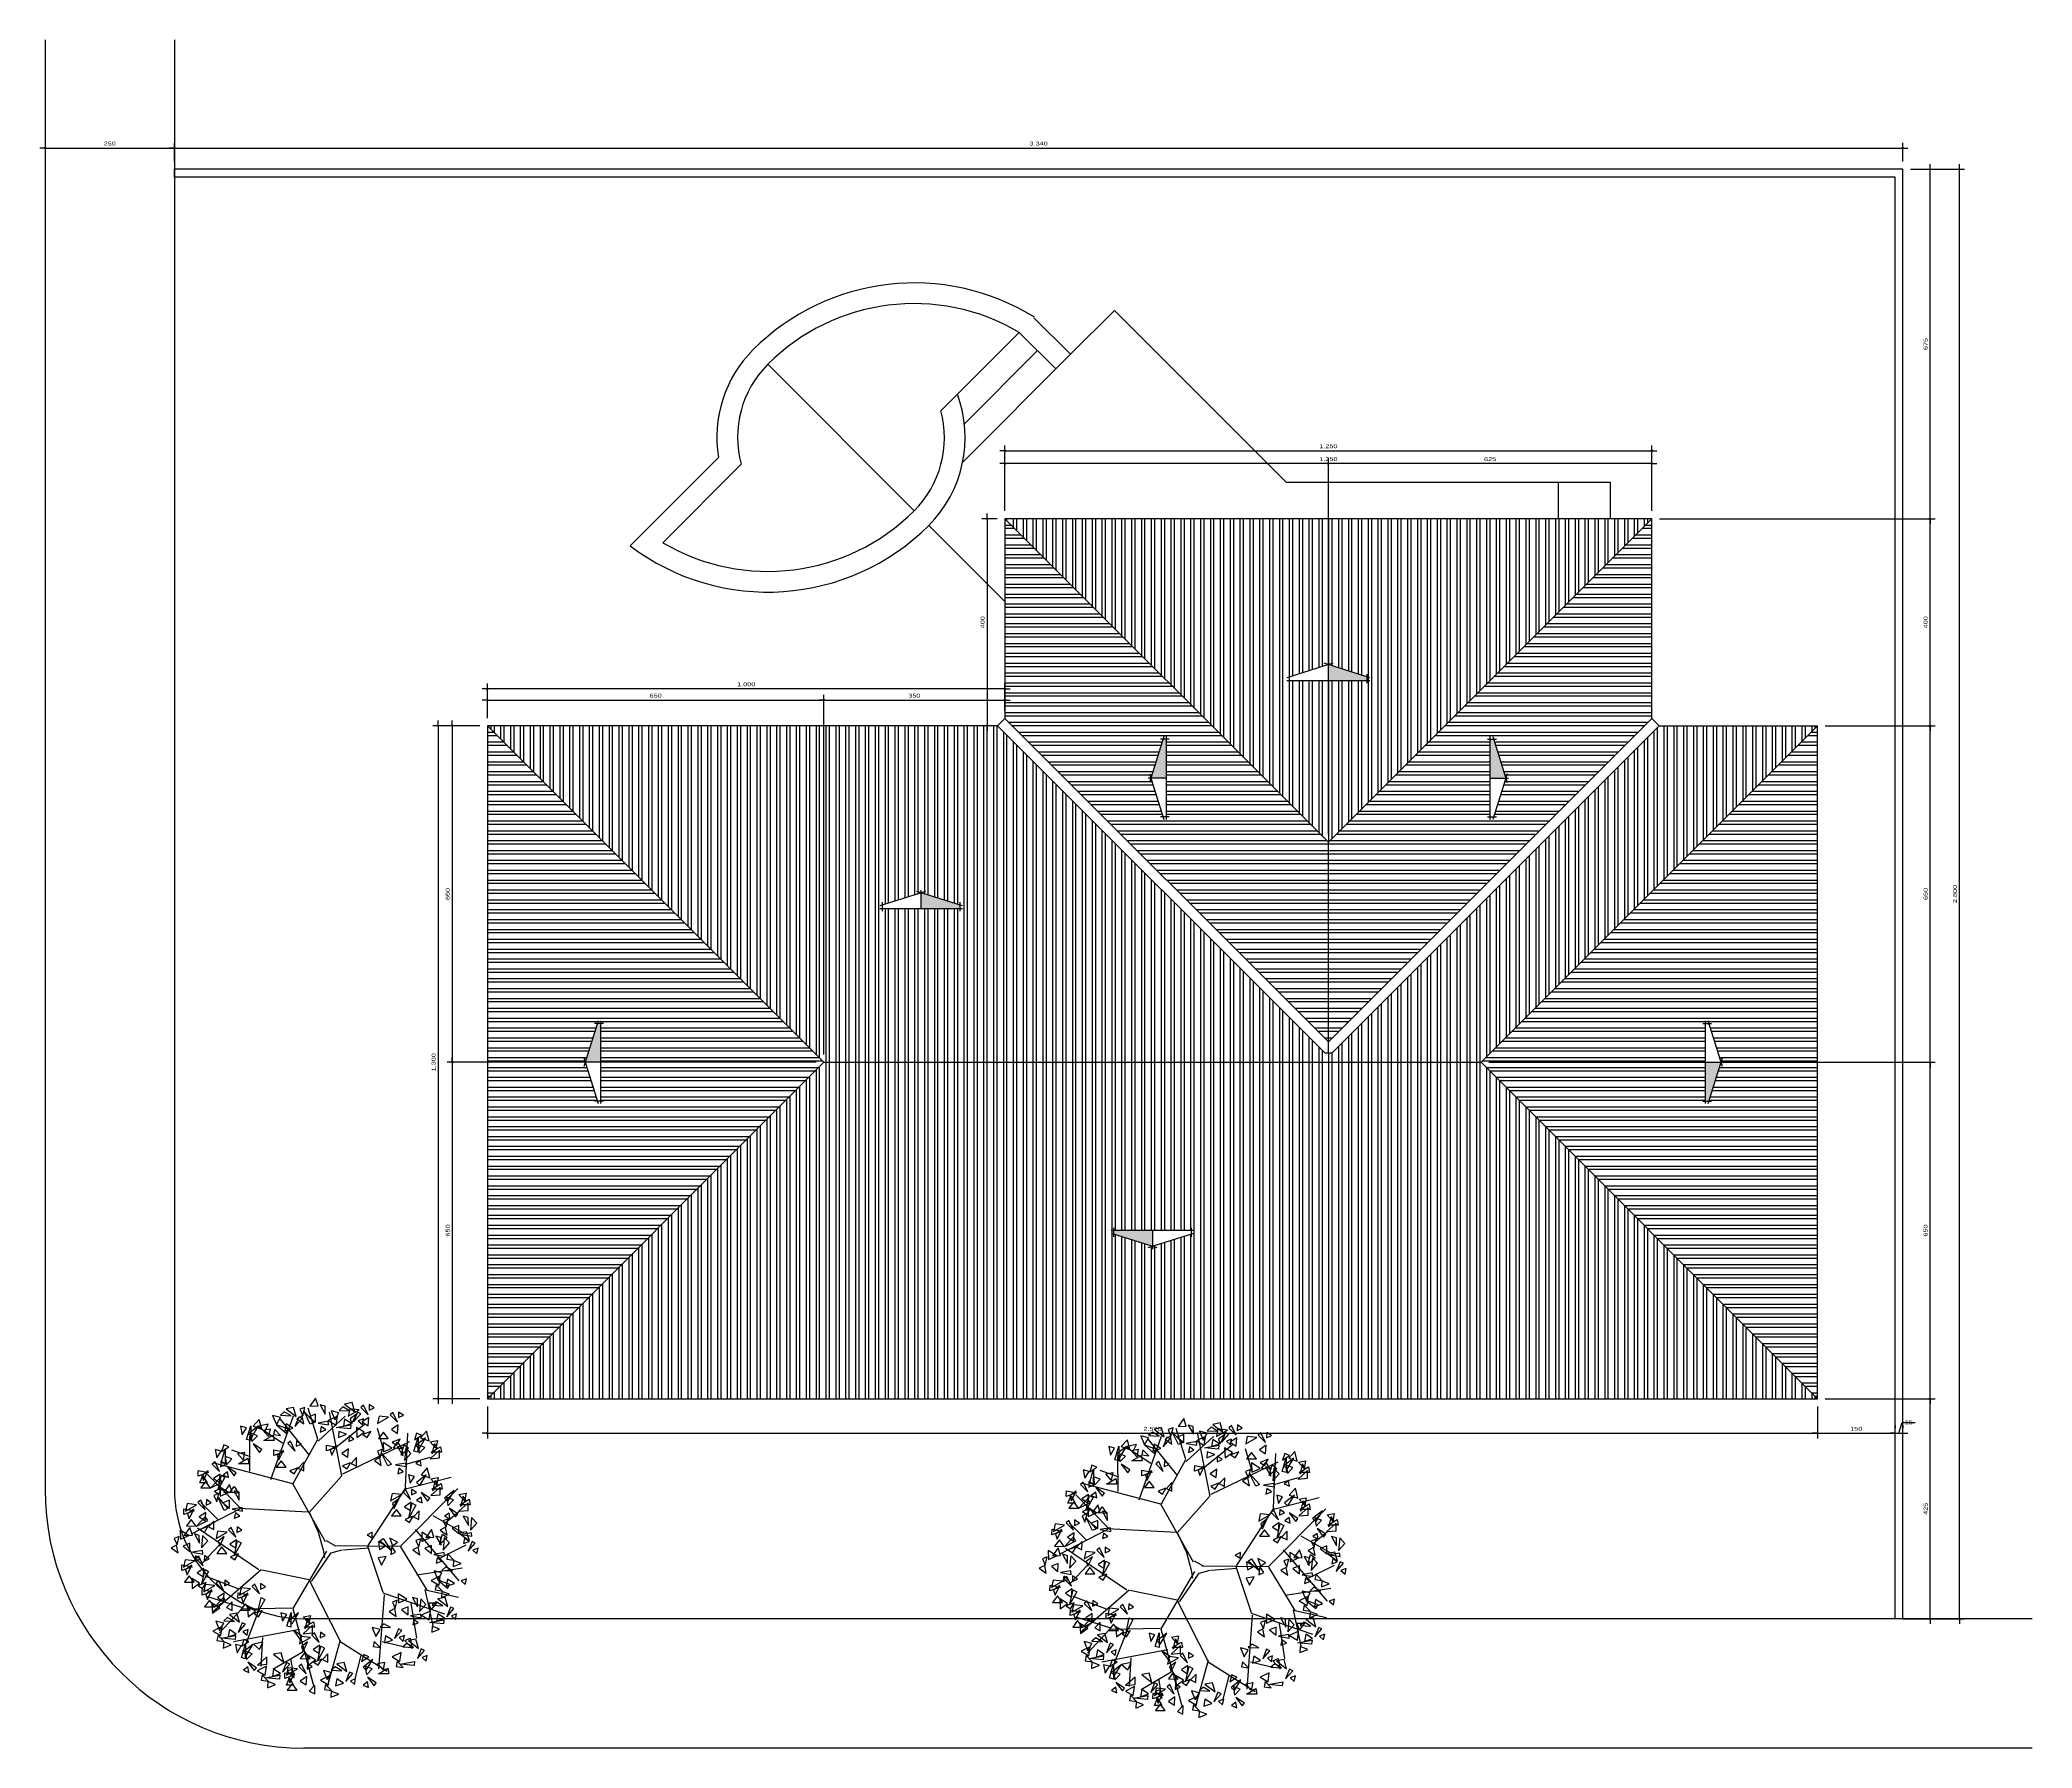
# Model space of a CAD drawing. Extents: x 2280 to 14192, y 1386 to 4696.
# Drawn here: x 10342 to 14192, y 1396 to 4696 of the extents above; entities that cross this region are included whole.
import ezdxf

# ---------------------------------------------------------------- set-up
doc = ezdxf.new("R2010")
doc.units = 0
doc.header["$LTSCALE"] = 35
doc.layers.get('0').update_dxf_attribs({"linetype": 'CONTINUOUS'})
doc.layers.get('DEFPOINTS').update_dxf_attribs({"linetype": 'CONTINUOUS'})
for name, color, linetype in [('COTA', 13, 'CONTINUOUS'), ('EQUIP', 7, 'CONTINUOUS'), ('ESPEC', 2, 'CONTINUOUS'), ('ESTRUT', 12, 'CONTINUOUS'), ('HACHURA', 51, 'CONTINUOUS'), ('LINVISTA', 60, 'CONTINUOUS'), ('MURO', 1, 'CONTINUOUS'), ('VEGET', 108, 'CONTINUOUS')]:
    doc.layers.add(name, color=color, linetype=linetype)
doc.styles.add('REGUA60', font='romnswin.shx', dxfattribs={"width": 1.4})
doc.styles.get("Standard").update_dxf_attribs({"font": 'ISOCP'})
doc.dimstyles.new('ISO-25', dxfattribs={"dimtxt": 2.5, "dimasz": 2.5, "dimexe": 1.25, "dimexo": 0.625, "dimtad": 1, "dimdec": 4, "dimdsep": 46, "dimlunit": 6, "dimtxsty": 'Standard', "dimcen": 2.5, "dimadec": 0, "dimazin": 0, "dimtfac": 1, "dimtdec": 4, "dimtmove": 0, "dimatfit": 3, "dimfxl": 1, "dimtolj": 1, "dimtzin": 0, "dimarcsym": 0})

# ---------------------------------------------------------------- blocks, each defined once
blk = doc.blocks.new('VGARV__2')
at = {"color": 0}
for p, q in [((-114.6, 128.6), (-71.4, 251.4)), ((-40.4, 175.5), (-96.3, 245.1)), ((-24.1, 206.6), (-43, 266.4)), ((-23.4, 202.9), (28.8, 250.7)), ((22.5, 135.7), (-1.7, 259)), ((12.5, 192.4), (66, 235.6)), ((-155.2, 144.6), (-155.7, 212.1)), ((-92.2, 198.6), (-138.3, 229)), ((-71.6, 120.8), (-24.1, 206.6)), ((24.5, 139.6), (153.9, 202)), ((104.3, 181.6), (91, 226.9)), ((145, 113.5), (149.8, 218.4)), ((-154, 172.3), (-190.1, 185.5)), ((148.6, 159.2), (193.3, 171.5)), ((-171.4, 71.3), (-237, 138.1)), ((-40.9, 65.1), (21.4, 135.1)), ((142.7, 109.8), (233.3, 133.2)), ((-217.1, 51.7), (-250.1, 84.2)), ((73.3, 1.1), (146.3, 113.5)), ((-175.7, 71.5), (-269, 23.1)), ((-42.5, 65.6), (-176.3, 72.6)), ((-40.3, 64.2), (-23.3, 27)), ((198.1, 59.1), (256.8, 25.8)), ((221.5, 44.3), (251, 69)), ((-138.1, -45.9), (-256.8, 34.9)), ((-214.4, 2.2), (-247, -32)), ((-23.3, 27), (-14.1, -7.4)), ((9.5, 0.8), (-7.6, 10.5)), ((163.9, 32), (248.6, -66.8)), ((213.4, -22.3), (262.8, 2.4)), ((-14.1, -7.4), (-11.5, -22.6)), ((24, -7.4), (75.1, -3.3)), ((72.1, -0.1), (101.6, -89.1)), ((135.7, -1.4), (186.3, -85.3)), ((-177.8, -82.7), (-242, -58)), ((-133.7, -45.8), (-228.3, -128.3)), ((-40.9, -65.4), (-132.6, -46.4)), ((-40.4, -67), (20.4, -186.4)), ((167.5, -55.7), (255.7, -42.1)), ((-169, -119.2), (-236.4, -97.9)), ((103.9, -94), (93.3, -237.3)), ((101.6, -90.3), (220.4, -131)), ((155.7, -110), (166.3, -177.9)), ((182.8, -84.1), (198.1, -153.2)), ((186.3, -85.3), (247.5, -98.9)), ((-171.7, -121.6), (-214.1, -167.8)), ((-73.8, -119.8), (-171.7, -121.6)), ((-136.7, -120.1), (-169, -203.3)), ((-59, -160.9), (-186.9, -184.9)), ((-130.8, -176.5), (-134.1, -231.7)), ((19, -181.4), (-6, -271.6)), ((21, -185.3), (109.6, -241.9)), ((100.4, -184.1), (146.3, -195.2)), ((-52.5, -204), (-110.8, -238.3)), ((-77.1, -217), (-70.5, -254.8)), ((58.8, -211.3), (47.2, -256.1))]:
    blk.add_line(p, q, dxfattribs=at)
for points in [[(-23.7, 270.8), (-28.4, 285.5), (-39.4, 270.1)], [(-9.8, 255.2), (-10.2, 270.3), (-19.8, 273.1)], [(47.2, 259.5), (42.1, 277.2), (27.7, 274.4)], [(64.1, 272.5), (58.9, 267.9), (73, 253.7)], [(75.3, 273.6), (74.9, 262.8), (84.6, 267.2)], [(-170.2, 215.2), (-162, 228.5), (-173.4, 231.5)], [(-161.7, 206), (-153.8, 232.2), (-154.1, 203.7)], [(-151.8, 210.6), (-139.3, 231.5), (-158.2, 216.6)], [(-132.3, 225.8), (-137.3, 244.8), (-149, 231.5)], [(-126.6, 221.5), (-120, 235.5), (-138.6, 231.8)], [(-96.4, 248.5), (-111.4, 252.3), (-104.2, 234.7)], [(-80.9, 225.8), (-103.8, 234.1), (-85.5, 218.4)], [(-75.9, 251.9), (-88.9, 259.6), (-96.3, 253)], [(-72.4, 227.7), (-85.5, 236.1), (-88, 222.4)], [(-66, 250.2), (-71.2, 267.9), (-85.5, 265.1)], [(-54.5, 246.4), (-60.8, 249.4), (-68.3, 230.8)], [(-51.2, 236.4), (-54.3, 251.7), (-64.6, 246.1)], [(-53.1, 251.9), (-49.1, 267.9), (-58.7, 264.3)], [(-38.6, 235.5), (-50.8, 260), (-31.5, 239)], [(-28.5, 239.5), (-28.4, 255), (-41.3, 249.8)], [(-3.2, 234.1), (-4, 241.1), (-23.7, 237.6)], [(13.7, 251.3), (-3.9, 242.7), (11.3, 233.8)], [(16.8, 257.7), (1.9, 261.5), (9, 244)], [(38.8, 226.3), (11.6, 229), (39.6, 234.2)], [(37.4, 261.1), (24.4, 268.8), (17, 262.2)], [(40.8, 237), (27.7, 245.3), (25.3, 231.7)], [(56, 263.4), (37.8, 265.5), (34.8, 251.2)], [(50.7, 255), (38.5, 246), (41.7, 236.6)], [(58.8, 255.6), (52.5, 258.6), (44.9, 240.1)], [(64.1, 245.7), (54, 241.9), (61.9, 234.7)], [(74.3, 248.7), (61.5, 239.9), (73.1, 232.3)], [(112.7, 248.8), (94.4, 251), (91.4, 236.7)], [(120.7, 258), (115.5, 253.3), (129.6, 239.2)], [(130.9, 234.2), (118.1, 225.4), (129.7, 217.8)], [(131.9, 259), (131.5, 248.2), (141.2, 252.7)], [(-210.1, 182.9), (-196.3, 191.9), (-205.7, 195.8)], [(-151.6, 202), (-140.8, 213.2), (-153.8, 218.2)], [(-136.7, 180.8), (-132.5, 186.4), (-149.3, 197.3)], [(-130.1, 223.9), (-116.5, 226.5), (-119.3, 211.6)], [(-108.6, 203.7), (-128.5, 203.7), (-110.5, 214.6)], [(-96, 213.5), (-107.5, 225.3), (-109.5, 215.3)], [(-76.8, 202.5), (-82.1, 197.9), (-67.9, 183.7)], [(-65.6, 203.6), (-66, 192.8), (-56.3, 197.2)], [(-8.7, 224.3), (-17.4, 230.9), (-19.3, 220.4)], [(-7.1, 195.1), (12.3, 191.1), (-7.5, 184.1)], [(11.7, 194.2), (-0.4, 185.3), (2.8, 175.8)], [(31.4, 216.2), (16.8, 221.7), (16, 209.9)], [(36.3, 212.9), (35.9, 202), (45.6, 206.5)], [(50.5, 229.3), (51.5, 209.7), (65.7, 220.3)], [(78.2, 221.4), (62.8, 215.5), (71.3, 209.7)], [(102.5, 220.2), (93.1, 207.9), (112.1, 207.6)], [(119, 189.5), (102.3, 199.9), (102.9, 182.2)], [(134.8, 206.9), (119.4, 201), (127.9, 195.2)], [(121.9, 189.5), (130, 200.8), (138.2, 188)], [(151.4, 189.5), (136.9, 175.9), (142.5, 196.1)], [(161.7, 183.5), (169.6, 209.7), (169.3, 181.2)], [(162.4, 205.4), (176.2, 214.3), (166.8, 218.3)], [(171.5, 188.2), (184.1, 209), (165.2, 194.1)], [(171.8, 179.5), (182.6, 190.8), (169.6, 195.8)], [(191.1, 203.4), (186.1, 222.3), (174.4, 209)], [(193.3, 201.4), (206.9, 204), (204.1, 189.1)], [(196.2, 178.2), (206.2, 189.5), (201.2, 198.1)], [(-222.8, 162.9), (-228.1, 158.3), (-213.9, 144.1)], [(-219.3, 170.3), (-211.1, 183.6), (-222.5, 186.6)], [(-211.6, 164), (-212, 153.2), (-202.3, 157.6)], [(-210.8, 161.1), (-202.9, 187.3), (-203.2, 158.8)], [(-200.7, 157), (-190, 168.3), (-202.9, 173.3)], [(-179.2, 179), (-165.6, 181.6), (-168.4, 166.7)], [(-157.7, 158.8), (-177.6, 158.8), (-159.6, 169.6)], [(-109.1, 185.9), (-89.6, 181.8), (-109.4, 174.8)], [(-95.1, 164.7), (-104.5, 152.4), (-85.5, 152.2)], [(-90.3, 185), (-102.4, 176), (-99.2, 166.6)], [(-51.2, 161.9), (-61.9, 150.6), (-51.4, 145.3)], [(35.3, 188), (22.5, 179.2), (34.1, 171.6)], [(39.2, 160.7), (23.8, 154.8), (32.3, 149)], [(50.8, 171.2), (40, 159.9), (50.6, 154.6)], [(98.5, 155.8), (95.4, 171.1), (85.1, 165.5)], [(96.6, 171.3), (100.6, 187.3), (91, 183.7)], [(111.1, 154.9), (98.9, 179.4), (118.2, 158.4)], [(146.5, 153.5), (145.7, 160.5), (126, 157)], [(139.9, 174.6), (139.5, 189.7), (129.9, 192.5)], [(143.7, 165.4), (155.9, 179.1), (145.9, 189.8)], [(175.9, 154.9), (174.1, 165.6), (165.5, 159.3)], [(192.7, 168.9), (211, 170.5), (211, 185.2)], [(214.8, 181.2), (194.9, 181.2), (212.9, 192.1)], [(-255.1, 146.3), (-235.6, 142.2), (-255.4, 135.2)], [(-238.2, 122), (-252.1, 122.3), (-246.2, 136.3)], [(-241.1, 125.1), (-250.5, 112.8), (-231.5, 112.6)], [(-236.3, 145.4), (-248.4, 136.4), (-245.2, 127)], [(-214.2, 130.6), (-230.8, 112.7), (-209.2, 123.4)], [(-212.7, 139.1), (-225.5, 130.3), (-213.8, 122.7)], [(-203.6, 133.1), (-216.7, 109.1), (-210.5, 136.9)], [(-196.6, 132.5), (-198.4, 143.2), (-207, 136.8)], [(-189.8, 104.4), (-194.5, 119.1), (-205.6, 103.7)], [(-185.9, 135.8), (-181.7, 141.4), (-198.4, 152.4)], [(-62.7, 151.5), (-78.1, 145.5), (-69.7, 139.7)], [(141, 143.8), (132.3, 150.3), (130.4, 139.8)], [(154.5, 121.4), (162.7, 134.7), (151.3, 137.7)], [(172.8, 116.8), (185.4, 137.7), (166.5, 122.8)], [(192.4, 132), (187.3, 151), (175.6, 137.7)], [(194.5, 130.1), (208.2, 132.7), (205.4, 117.8)], [(216.1, 109.9), (196.2, 109.9), (214.1, 120.8)], [(197.5, 106.9), (207.5, 118.2), (202.4, 126.7)], [(-258.6, 79.8), (-276.9, 82), (-279.9, 67.7)], [(-250.5, 88.9), (-255.8, 84.3), (-241.6, 70.2)], [(-239.3, 90), (-239.7, 79.2), (-230, 83.7)], [(-219.3, 85.5), (-215.3, 101.5), (-224.9, 97.9)], [(-208.7, 111.8), (-224.1, 105.9), (-215.7, 100.1)], [(-204.8, 69.1), (-217, 93.6), (-197.7, 72.6)], [(-196.9, 103.7), (-213.6, 114), (-213, 96.4)], [(-194.7, 73.1), (-194.6, 88.6), (-207.4, 83.4)], [(-194, 103.7), (-185.9, 115), (-177.7, 102.1)], [(-176, 88.8), (-176.4, 103.9), (-186, 106.7)], [(137.8, 99.6), (119.5, 101.7), (116.5, 87.4)], [(132.4, 91.2), (120.3, 82.2), (123.5, 72.8)], [(145.9, 108.7), (140.6, 104.1), (154.8, 89.9)], [(156, 84.9), (143.2, 76.1), (154.9, 68.6)], [(165.1, 78.9), (152, 54.9), (158.2, 82.7)], [(157.1, 109.8), (156.7, 99), (166.4, 103.4)], [(177.2, 83.6), (175.3, 94.3), (166.8, 87.9)], [(187.9, 87), (192.1, 92.6), (175.3, 103.5)], [(194, 97.6), (212.3, 99.2), (212.3, 113.8)], [(226.9, 86.4), (239.5, 107.3), (220.6, 92.4)], [(227.2, 77.8), (237.9, 89.1), (225, 94.1)], [(248.1, 67.2), (266.4, 68.8), (266.4, 83.5)], [(248.6, 99.7), (262.3, 102.3), (259.5, 87.4)], [(270.2, 79.5), (250.3, 79.5), (268.2, 90.4)], [(251.6, 76.5), (261.6, 87.8), (256.5, 96.4)], [(-282.8, 72.3), (-263.3, 68.2), (-283.1, 61.2)], [(-268.8, 51.2), (-278.1, 38.9), (-259.2, 38.6)], [(-263.9, 71.4), (-276.1, 62.4), (-272.9, 53)], [(-241.8, 56.6), (-258.4, 38.8), (-236.9, 49.5)], [(-240.4, 65.2), (-253.2, 56.3), (-241.5, 48.8)], [(-224.9, 48.3), (-235.6, 37), (-225.1, 31.8)], [(-169.4, 67.7), (-170.1, 74.7), (-189.9, 71.2)], [(-174.9, 57.9), (-183.5, 64.5), (-185.5, 54)], [(127.6, 70.9), (118.3, 58.6), (137.2, 58.4)], [(160, 57.7), (144.6, 51.7), (153, 45.9)], [(171.5, 68.1), (160.8, 56.8), (171.3, 51.5)], [(223.7, 36.6), (227.7, 52.6), (218.1, 49)], [(231.3, 53.2), (229.4, 63.9), (220.9, 57.6)], [(242, 56.6), (246.2, 62.2), (229.4, 73.2)], [(248.3, 24.2), (248.4, 39.7), (235.5, 34.5)], [(267, 39.9), (266.6, 55), (257, 57.8)], [(270.8, 30.7), (283, 44.4), (273, 55.1)], [(-294, -13.2), (-297.1, 2.1), (-307.5, -3.5)], [(-296, 2.3), (-292, 18.3), (-301.6, 14.7)], [(-273.6, 20.5), (-290.3, 30.8), (-289.7, 13.2)], [(-271.4, -10.1), (-271.3, 5.4), (-284.1, 0.2)], [(-266.5, 21.2), (-271.2, 35.9), (-282.3, 20.5)], [(-252.7, 5.6), (-253.1, 20.7), (-262.7, 23.5)], [(-236.4, 37.9), (-251.8, 32), (-243.4, 26.2)], [(-248.9, -3.6), (-236.7, 10.1), (-246.7, 20.8)], [(-199.4, 27), (-217.7, 29.1), (-220.7, 14.8)], [(-204.8, 18.6), (-216.9, 9.6), (-213.7, 0.2)], [(-191.3, 36.1), (-196.6, 31.5), (-182.4, 17.3)], [(-181.2, 12.3), (-194, 3.5), (-182.3, -4)], [(-172.1, 6.3), (-185.2, -17.7), (-179.1, 10.1)], [(-180.2, 37.2), (-180.5, 26.4), (-170.8, 30.8)], [(71.3, 21.5), (80.7, 16.2), (81.2, 26.8)], [(92.9, 9.1), (94.8, -6.3), (106.9, 0.5)], [(102.4, 14.4), (117.6, -8.3), (95.8, 10)], [(114.9, 15.1), (120, 0.3), (129.6, 7.3)], [(118.9, 0), (117, -16.4), (126.1, -11.6)], [(170.9, -1.7), (174.9, 14.3), (165.3, 10.8)], [(193.2, 16.5), (176.6, 26.9), (177.1, 9.2)], [(195.5, -14.1), (195.6, 1.5), (182.7, -3.8)], [(200.3, 17.2), (195.6, 31.9), (184.5, 16.5)], [(214.1, 1.6), (213.7, 16.7), (204.2, 19.5)], [(225.7, 16.5), (211.2, 3), (216.8, 23.2)], [(225.6, 21.1), (222.5, 36.4), (212.2, 30.8)], [(217.9, -7.6), (230.2, 6.2), (220.2, 16.8)], [(268.7, 9.9), (263.5, 27.6), (249.2, 24.8)], [(273.6, 18.9), (272.8, 25.8), (253.1, 22.3)], [(268.1, 9.1), (259.4, 15.6), (257.5, 5.1)], [(280.2, 6), (273.9, 9), (266.4, -9.5)], [(-286.6, -36), (-267.1, -40), (-286.9, -47)], [(-262.4, -28.5), (-280.7, -26.3), (-283.7, -40.6)], [(-267.7, -36.9), (-279.9, -45.8), (-276.7, -55.3)], [(-246.1, -15.5), (-246.8, -8.5), (-266.6, -12)], [(-251.6, -25.3), (-260.2, -18.7), (-262.2, -29.2)], [(-254.3, -19.3), (-259.6, -23.9), (-245.4, -38.1)], [(-243.1, -18.2), (-243.5, -29.1), (-233.8, -24.6)], [(-209.6, -1.7), (-219, -14), (-200, -14.2)], [(-177.3, -14.9), (-192.6, -20.9), (-184.2, -26.7)], [(92.2, -22.6), (98.7, -36.5), (107.7, -19.8)], [(172.8, -17.1), (169.7, -1.8), (159.3, -7.5)], [(220.8, -19.4), (220, -12.5), (200.3, -15.9)], [(215.3, -29.2), (206.6, -22.7), (204.7, -33.2)], [(238.7, -26.9), (227.2, -15), (225.2, -25)], [(252.8, -33.4), (238.2, -27.9), (237.5, -39.7)], [(285.6, -3.9), (275.5, -7.7), (283.3, -14.9)], [(-272.6, -57.1), (-281.9, -69.4), (-263, -69.7)], [(-267.9, -62.5), (-266.9, -82.1), (-252.7, -71.5)], [(-244.2, -43.1), (-257, -51.9), (-245.3, -59.5)], [(-240.2, -70.4), (-255.6, -76.3), (-247.2, -82.1)], [(-235.1, -49.1), (-248.2, -73.1), (-242, -45.3)], [(-223.3, -76.1), (-241.6, -73.9), (-244.6, -88.2)], [(-215.2, -66.9), (-220.5, -71.5), (-206.3, -85.7)], [(-204, -65.8), (-204.4, -76.7), (-194.7, -72.2)], [(-146, -73.5), (-151.3, -78.1), (-137.1, -92.3)], [(-134.8, -72.4), (-135.2, -83.2), (-125.5, -78.8)], [(212.5, -57.7), (194.9, -66.3), (210.2, -75.3)], [(215.7, -51.3), (200.7, -47.5), (207.9, -65.1)], [(216.1, -86.3), (204.6, -74.5), (202.5, -84.5)], [(231.2, -74), (208.3, -65.7), (226.6, -81.4)], [(236.2, -47.9), (223.2, -40.2), (215.8, -46.9)], [(239.7, -72.1), (226.5, -63.7), (224.1, -77.4)], [(263, -63.3), (252.8, -67.2), (260.7, -74.4)], [(-247.5, -83.6), (-228, -87.6), (-247.8, -94.6)], [(-233.5, -104.7), (-242.9, -117), (-223.9, -117.3)], [(-228.7, -84.5), (-240.8, -93.4), (-237.6, -102.9)], [(-228.9, -110.1), (-227.8, -129.7), (-213.6, -119.1)], [(-206.6, -99.2), (-223.2, -117.1), (-201.6, -106.4)], [(-205.1, -90.7), (-217.9, -99.5), (-206.2, -107.1)], [(-189.6, -107.5), (-200.3, -118.9), (-189.8, -124.1)], [(-178.3, -90.1), (-158.8, -94.2), (-178.6, -101.2)], [(-154.1, -82.6), (-172.4, -80.5), (-175.4, -94.8)], [(-164.3, -111.3), (-173.7, -123.6), (-154.7, -123.8)], [(-159.5, -91), (-171.6, -100), (-168.4, -109.4)], [(-126.8, -103.3), (-139.9, -127.3), (-133.7, -99.5)], [(125.6, -120.5), (129.5, -104.5), (119.9, -108.1)], [(147.9, -102.3), (131.3, -92), (131.8, -109.7)], [(168.8, -117.2), (168.4, -102.1), (158.9, -99.3)], [(172.6, -126.4), (184.9, -112.7), (174.9, -102)], [(195.1, -122.6), (189.9, -109.7), (205.1, -109.6)], [(217.3, -115.2), (204.3, -107.5), (196.9, -114.2)], [(227.1, -116.9), (222, -99.2), (207.6, -102)], [(230.2, -92.9), (215.6, -87.4), (214.8, -99.2)], [(-206, -149), (-220.9, -145.2), (-213.8, -162.8)], [(-185.4, -145.6), (-198.4, -137.9), (-205.9, -144.5)], [(-175.6, -147.2), (-180.7, -129.6), (-195.1, -132.4)], [(-164, -151.1), (-170.3, -148.1), (-177.9, -166.7)], [(-159.7, -116.7), (-158.6, -136.3), (-144.4, -125.7)], [(-131.9, -124.6), (-147.3, -130.5), (-138.9, -136.3)], [(-92.2, -145.3), (-84, -132), (-95.4, -129.1)], [(-83.7, -154.6), (-75.8, -128.4), (-76.1, -156.9)], [(-73.9, -149.9), (-61.3, -129.1), (-80.2, -144)], [(-52.7, -169.2), (-34.4, -167.6), (-34.4, -152.9)], [(-52.1, -136.7), (-38.5, -134.1), (-41.3, -149)], [(-30.6, -156.9), (-50.5, -156.9), (-32.5, -146)], [(-49.2, -159.9), (-39.2, -148.6), (-44.2, -140)], [(116.6, -157.5), (103.6, -149.9), (96.2, -156.5)], [(127.5, -136), (124.4, -120.7), (114, -126.3)], [(150.2, -133), (150.3, -117.4), (137.4, -122.6)], [(175.5, -138.3), (174.7, -131.3), (155, -134.8)], [(169.9, -148.1), (161.3, -141.6), (159.4, -152)], [(193.6, -125), (176, -133.7), (191.3, -142.6)], [(218.7, -150.1), (191.5, -147.4), (219.5, -142.2)], [(220.7, -139.4), (207.6, -131), (205.2, -144.7)], [(238.7, -120.8), (232.4, -117.7), (224.9, -136.3)], [(244, -130.6), (233.9, -134.5), (241.8, -141.7)], [(-209.1, -155.4), (-226.7, -164), (-211.5, -172.9)], [(-205.6, -184), (-217, -172.1), (-219.1, -182.2)], [(-184, -180.5), (-211.2, -177.8), (-183.2, -172.6)], [(-191.4, -190.6), (-206, -185.1), (-206.8, -196.9)], [(-182, -169.8), (-195.1, -161.4), (-197.5, -175.1)], [(-180.3, -206.1), (-172.1, -192.8), (-183.5, -189.8)], [(-171.8, -215.3), (-163.9, -189.1), (-164.2, -217.6)], [(-171.1, -193.4), (-157.3, -184.5), (-166.8, -180.5)], [(-158.7, -161), (-168.8, -164.9), (-160.9, -172.1)], [(-162, -210.7), (-149.4, -189.8), (-168.3, -204.7)], [(-136.7, -199.8), (-130.1, -185.8), (-148.7, -189.5)], [(-58.8, -179.8), (-54.6, -174.2), (-71.3, -163.2)], [(-38.4, -176.4), (-56.7, -174.3), (-59.7, -188.6)], [(-43.8, -184.8), (-55.9, -193.8), (-52.7, -203.2)], [(-30.3, -167.3), (-35.6, -171.9), (-21.4, -186.1)], [(-20.2, -191.1), (-33, -199.9), (-21.3, -207.5)], [(-19.1, -166.2), (-19.5, -177), (-9.8, -172.6)], [(96.1, -161), (81.1, -157.1), (88.3, -174.7)], [(96.5, -195.9), (85, -184.1), (83, -194.1)], [(120.1, -181.7), (106.9, -173.3), (104.5, -187)], [(138, -163.1), (131.7, -160), (124.2, -178.6)], [(143.4, -173), (133.3, -176.8), (141.1, -184)], [(160.7, -195.8), (147.7, -188.1), (140.2, -194.8)], [(154.2, -178.1), (158, -197.6), (143.9, -182.1)], [(170.5, -197.5), (165.4, -179.8), (151, -182.6)], [(211.3, -160.2), (196.7, -154.7), (195.9, -166.5)], [(-161.7, -219.3), (-151, -208.1), (-163.9, -203.1)], [(-146.9, -240.5), (-142.7, -234.9), (-159.4, -224)], [(-140.8, -229.9), (-122.5, -228.3), (-122.5, -213.7)], [(-90, -223.9), (-95.2, -206.2), (-109.5, -209)], [(-78.5, -227.8), (-84.8, -224.7), (-92.3, -243.3)], [(-55.5, -228), (-60.7, -232.6), (-46.6, -246.8)], [(-48.6, -205.1), (-58, -217.4), (-39, -217.6)], [(-44.3, -226.9), (-44.7, -237.8), (-35, -233.3)], [(-44, -210.5), (-42.9, -230.1), (-28.7, -219.5)], [(-16.2, -218.4), (-31.6, -224.3), (-23.2, -230.1)], [(-11.1, -197.1), (-24.2, -221.1), (-18.1, -193.3)], [(-4.7, -207.9), (-15.4, -219.2), (-4.9, -224.5)], [(32.1, -242.4), (27, -224.7), (12.6, -227.5)], [(60.4, -222.6), (74.3, -213.6), (64.8, -209.6)], [(69.6, -239.8), (82.2, -218.9), (63.3, -233.8)], [(91.3, -226.5), (105, -223.9), (102.1, -238.8)], [(137, -205.6), (119.3, -214.2), (134.6, -223.2)], [(140.5, -234.2), (129.1, -222.4), (127, -232.4)], [(162.1, -230.7), (134.9, -228), (162.9, -222.8)], [(182.1, -201.4), (175.8, -198.3), (168.2, -216.9)], [(187.4, -211.2), (177.3, -215.1), (185.2, -222.3)], [(-157.6, -243.9), (-159.4, -233.2), (-168, -239.6)], [(-123.5, -232), (-141.2, -240.7), (-125.9, -249.6)], [(-120, -260.6), (-131.4, -248.8), (-133.5, -258.8)], [(-98.4, -257.1), (-125.6, -254.4), (-97.6, -249.2)], [(-105.9, -267.2), (-120.5, -261.7), (-121.2, -273.5)], [(-96.4, -246.4), (-109.5, -238), (-111.9, -251.7)], [(-87.7, -244.7), (-68.3, -248.8), (-88.1, -255.7)], [(-63.6, -237.2), (-81.8, -235), (-84.8, -249.3)], [(-70.8, -268.9), (-84.7, -268.6), (-78.9, -254.6)], [(-73.1, -237.7), (-83.2, -241.5), (-75.3, -248.7)], [(-73.8, -265.8), (-83.1, -278.1), (-64.1, -278.4)], [(-68.9, -245.6), (-81.1, -254.5), (-77.9, -264)], [(-45.3, -251.8), (-58.1, -260.6), (-46.5, -268.2)], [(-29.8, -268.6), (-40.6, -280), (-30, -285.2)], [(-1.4, -250.5), (-19.1, -259.2), (-3.8, -268.1)], [(1.7, -244.2), (-13.2, -240.3), (-6.1, -257.9)], [(2.1, -279.1), (-9.3, -267.3), (-11.4, -277.3)], [(22.3, -240.7), (9.3, -233.1), (1.8, -239.7)], [(25.7, -264.9), (12.6, -256.5), (10.2, -270.2)], [(43.7, -246.3), (37.4, -243.2), (29.8, -261.8)], [(49, -256.2), (38.9, -260), (46.8, -267.2)], [(74, -273), (72.1, -262.3), (63.6, -268.7)], [(69.9, -248.4), (80.6, -237.2), (67.6, -232.2)], [(84.7, -269.6), (88.9, -264), (72.1, -253.1)], [(112.9, -246.7), (93, -246.7), (110.9, -235.8)], [(16.3, -285.7), (1.7, -280.2), (0.9, -292)]]:
    blk.add_lwpolyline(points, close=True, dxfattribs=at)
for points in [[(-9.6, 8.5), (-72.7, 120.2), (-224.2, 160.4)], [(7.4, 1.1), (135.7, -0.1), (246.3, 111)], [(-7.5, -9.9), (-72.7, -120.4), (-31.7, -271.7)], [(-36.4, -68.1), (1.6, -13), (22.6, -7.4)]]:
    blk.add_lwpolyline(points, dxfattribs=at)
blk = doc.blocks.new('SET1A')
at = {"layer": 'ESPEC', "ltscale": 2}
for p, q in [((-75, 5), (-75, 40.8)), ((-66.7, 38.2), (-155, 10.4)), ((-155, 5), (-75, 5)), ((-150, 0), (-150, 17.2)), ((5, 10.4), (-83.3, 38.2)), ((-75, 5), (5, 5)), ((0, 0), (0, 17.2))]:
    blk.add_line(p, q, dxfattribs=at)
at = {"layer": 'ESTRUT', "ltscale": 2}
blk.add_solid([(-75, 5), (0, 5), (-75, 35.2), (0, 12)], dxfattribs=at)
blk = doc.blocks.new('COTAPT')
at = {"color": 0, "linetype": 'ByBlock'}
blk.add_line((0, 0), (200, 0), dxfattribs=at)
at = {"color": 6, "linetype": 'ByBlock'}
blk.add_lwpolyline([(-20, 20), (20, 20), (20, -20), (-20, -20)], close=True, dxfattribs=at)
blk = doc.blocks.new('*D216')
at = {"color": 0, "linetype": 'ByBlock'}
for p, q in [((13792.2, 2071.4), (14005, 2071.4)), ((13995, 1646.5), (13995, 2071.4)), ((13942.2, 1646.4), (14005, 1646.4))]:
    blk.add_line(p, q, dxfattribs=at)
at = {"layer": 'DEFPOINTS', "color": 0, "linetype": 'ByBlock'}
for p in [(13777.2, 2071.4), (13995, 2071.4), (13927.2, 1646.4)]:
    blk.add_point(p, dxfattribs=at)
at = {"color": 0, "linetype": 'ByBlock', "xscale": 0.05, "yscale": 0.05, "zscale": 0.05}
for p, rotation in [((13995, 2071.4), 90), ((13995, 1646.4), 270)]:
    blk.add_blockref('COTAPT', p, dxfattribs=dict(at, rotation=rotation))
at = {"color": 2, "linetype": 'ByBlock', "insert": (13986.3, 1858.9), "char_height": 7.5, "attachment_point": 5, "rotation": 90, "style": 'REGUA60'}
blk.add_mtext('\\A1;425', dxfattribs=at)
blk = doc.blocks.new('*D217')
at = {"color": 0, "linetype": 'ByBlock'}
for p, q in [((13142.2, 2721.4), (14005, 2721.4)), ((13995, 2071.5), (13995, 2721.4))]:
    blk.add_line(p, q, dxfattribs=at)
at = {"layer": 'DEFPOINTS', "color": 0, "linetype": 'ByBlock'}
for p in [(13127.2, 2721.4), (13995, 2721.4), (13777.2, 2071.4)]:
    blk.add_point(p, dxfattribs=at)
at = {"color": 0, "linetype": 'ByBlock', "xscale": 0.05, "yscale": 0.05, "zscale": 0.05}
for p, rotation in [((13995, 2721.4), 90), ((13995, 2071.4), 270)]:
    blk.add_blockref('COTAPT', p, dxfattribs=dict(at, rotation=rotation))
at = {"color": 2, "linetype": 'ByBlock', "insert": (13986.3, 2396.4), "char_height": 7.5, "attachment_point": 5, "rotation": 90, "style": 'REGUA60'}
blk.add_mtext('\\A1;650', dxfattribs=at)
blk = doc.blocks.new('*D218')
at = {"color": 0, "linetype": 'ByBlock'}
for p, q in [((13792.2, 3371.4), (14005, 3371.4)), ((13995, 2721.5), (13995, 3371.4))]:
    blk.add_line(p, q, dxfattribs=at)
at = {"layer": 'DEFPOINTS', "color": 0, "linetype": 'ByBlock'}
for p in [(13777.2, 3371.4), (13995, 3371.4), (13127.2, 2721.4)]:
    blk.add_point(p, dxfattribs=at)
at = {"color": 0, "linetype": 'ByBlock', "xscale": 0.05, "yscale": 0.05, "zscale": 0.05}
for p, rotation in [((13995, 3371.4), 90), ((13995, 2721.4), 270)]:
    blk.add_blockref('COTAPT', p, dxfattribs=dict(at, rotation=rotation))
at = {"color": 2, "linetype": 'ByBlock', "insert": (13986.3, 3046.4), "char_height": 7.5, "attachment_point": 5, "rotation": 90, "style": 'REGUA60'}
blk.add_mtext('\\A1;650', dxfattribs=at)
blk = doc.blocks.new('*D219')
at = {"color": 0, "linetype": 'ByBlock'}
for p, q in [((13472.2, 3771.4), (14005, 3771.4)), ((13995, 3371.5), (13995, 3771.4))]:
    blk.add_line(p, q, dxfattribs=at)
at = {"layer": 'DEFPOINTS', "color": 0, "linetype": 'ByBlock'}
for p in [(13457.2, 3771.4), (13995, 3771.4), (13777.2, 3371.4)]:
    blk.add_point(p, dxfattribs=at)
at = {"color": 0, "linetype": 'ByBlock', "xscale": 0.05, "yscale": 0.05, "zscale": 0.05}
for p, rotation in [((13995, 3771.4), 90), ((13995, 3371.4), 270)]:
    blk.add_blockref('COTAPT', p, dxfattribs=dict(at, rotation=rotation))
at = {"color": 2, "linetype": 'ByBlock', "insert": (13986.3, 3571.4), "char_height": 7.5, "attachment_point": 5, "rotation": 90, "style": 'REGUA60'}
blk.add_mtext('\\A1;400', dxfattribs=at)
blk = doc.blocks.new('*D220')
at = {"color": 0, "linetype": 'ByBlock'}
for p, q in [((13957.2, 4446.4), (14005, 4446.4)), ((13995, 3771.5), (13995, 4446.4))]:
    blk.add_line(p, q, dxfattribs=at)
at = {"layer": 'DEFPOINTS', "color": 0, "linetype": 'ByBlock'}
for p in [(13942.2, 4446.4), (13995, 4446.4), (13457.2, 3771.4)]:
    blk.add_point(p, dxfattribs=at)
at = {"color": 0, "linetype": 'ByBlock', "xscale": 0.05, "yscale": 0.05, "zscale": 0.05}
for p, rotation in [((13995, 4446.4), 90), ((13995, 3771.4), 270)]:
    blk.add_blockref('COTAPT', p, dxfattribs=dict(at, rotation=rotation))
at = {"color": 2, "linetype": 'ByBlock', "insert": (13986.3, 4108.9), "char_height": 7.5, "attachment_point": 5, "rotation": 90, "style": 'REGUA60'}
blk.add_mtext('\\A1;675', dxfattribs=at)
blk = doc.blocks.new('*D221')
at = {"color": 0, "linetype": 'ByBlock'}
for p, q in [((13957.2, 4446.4), (14061.7, 4446.4)), ((14051.7, 1646.5), (14051.7, 4446.4)), ((13957.2, 1646.4), (14061.7, 1646.4))]:
    blk.add_line(p, q, dxfattribs=at)
at = {"layer": 'DEFPOINTS', "color": 0, "linetype": 'ByBlock'}
for p in [(13942.2, 4446.4), (14051.7, 4446.4), (13942.2, 1646.4)]:
    blk.add_point(p, dxfattribs=at)
at = {"color": 0, "linetype": 'ByBlock', "xscale": 0.05, "yscale": 0.05, "zscale": 0.05}
for p, rotation in [((14051.7, 4446.4), 90), ((14051.7, 1646.4), 270)]:
    blk.add_blockref('COTAPT', p, dxfattribs=dict(at, rotation=rotation))
at = {"color": 2, "linetype": 'ByBlock', "insert": (14043, 3046.4), "char_height": 7.5, "attachment_point": 5, "rotation": 90, "style": 'REGUA60'}
blk.add_mtext('\\A1;2.800', dxfattribs=at)
blk = doc.blocks.new('*D222')
at = {"color": 0, "linetype": 'ByBlock'}
for p, q in [((12832.2, 3161.4), (12832.2, 3887.9)), ((13457.1, 3877.9), (12832.2, 3877.9)), ((13457.2, 3786.4), (13457.2, 3887.9))]:
    blk.add_line(p, q, dxfattribs=at)
at = {"layer": 'DEFPOINTS', "color": 0, "linetype": 'ByBlock'}
for p in [(12832.2, 3877.9), (13457.2, 3771.4), (12832.2, 3146.4)]:
    blk.add_point(p, dxfattribs=at)
at = {"color": 0, "linetype": 'ByBlock', "xscale": 0.05, "yscale": 0.05, "zscale": 0.05, "rotation": 180}
blk.add_blockref('COTAPT', (12832.2, 3877.9), dxfattribs=at)
at = {"color": 0, "linetype": 'ByBlock', "xscale": 0.05, "yscale": 0.05, "zscale": 0.05}
blk.add_blockref('COTAPT', (13457.2, 3877.9), dxfattribs=at)
at = {"color": 2, "linetype": 'ByBlock', "insert": (13144.7, 3886.5), "char_height": 7.5, "attachment_point": 5, "style": 'REGUA60'}
blk.add_mtext('\\A1;625', dxfattribs=at)
blk = doc.blocks.new('*D223')
at = {"color": 0, "linetype": 'ByBlock'}
for p, q in [((12207.2, 3786.4), (12207.2, 3887.9)), ((13457.1, 3877.9), (12207.2, 3877.9))]:
    blk.add_line(p, q, dxfattribs=at)
at = {"layer": 'DEFPOINTS', "color": 0, "linetype": 'ByBlock'}
for p in [(12207.2, 3877.9), (12207.2, 3771.4), (13457.2, 3771.4)]:
    blk.add_point(p, dxfattribs=at)
at = {"color": 0, "linetype": 'ByBlock', "xscale": 0.05, "yscale": 0.05, "zscale": 0.05, "rotation": 180}
blk.add_blockref('COTAPT', (12207.2, 3877.9), dxfattribs=at)
at = {"color": 0, "linetype": 'ByBlock', "xscale": 0.05, "yscale": 0.05, "zscale": 0.05}
blk.add_blockref('COTAPT', (13457.2, 3877.9), dxfattribs=at)
at = {"color": 2, "linetype": 'ByBlock', "insert": (12832.2, 3886.5), "char_height": 7.5, "attachment_point": 5, "style": 'REGUA60'}
blk.add_mtext('\\A1;1.250', dxfattribs=at)
blk = doc.blocks.new('*D224')
at = {"color": 0, "linetype": 'ByBlock'}
for p, q in [((12207.2, 3786.4), (12207.2, 3912.6)), ((12207.2, 3902.6), (13457.1, 3902.6)), ((13457.2, 3786.4), (13457.2, 3912.6))]:
    blk.add_line(p, q, dxfattribs=at)
at = {"layer": 'DEFPOINTS', "color": 0, "linetype": 'ByBlock'}
for p in [(13457.2, 3902.6), (12207.2, 3771.4), (13457.2, 3771.4)]:
    blk.add_point(p, dxfattribs=at)
at = {"color": 0, "linetype": 'ByBlock', "xscale": 0.05, "yscale": 0.05, "zscale": 0.05, "rotation": 180}
blk.add_blockref('COTAPT', (12207.2, 3902.6), dxfattribs=at)
at = {"color": 0, "linetype": 'ByBlock', "xscale": 0.05, "yscale": 0.05, "zscale": 0.05}
blk.add_blockref('COTAPT', (13457.2, 3902.6), dxfattribs=at)
at = {"color": 2, "linetype": 'ByBlock', "insert": (12832.2, 3911.3), "char_height": 7.5, "attachment_point": 5, "style": 'REGUA60'}
blk.add_mtext('\\A1;1.250', dxfattribs=at)
blk = doc.blocks.new('*D225')
at = {"color": 0, "linetype": 'ByBlock'}
for p, q in [((12192.2, 3771.4), (12162.6, 3771.4)), ((12172.6, 3771.4), (12172.6, 3371.5)), ((12178, 3371.4), (12162.6, 3371.4))]:
    blk.add_line(p, q, dxfattribs=at)
at = {"layer": 'DEFPOINTS', "color": 0, "linetype": 'ByBlock'}
for p in [(12207.2, 3771.4), (12172.6, 3371.4), (12193, 3371.4)]:
    blk.add_point(p, dxfattribs=at)
at = {"color": 0, "linetype": 'ByBlock', "xscale": 0.05, "yscale": 0.05, "zscale": 0.05}
for p, rotation in [((12172.6, 3771.4), 90), ((12172.6, 3371.4), 270)]:
    blk.add_blockref('COTAPT', p, dxfattribs=dict(at, rotation=rotation))
at = {"color": 2, "linetype": 'ByBlock', "insert": (12164, 3571.4), "char_height": 7.5, "attachment_point": 5, "rotation": 90, "style": 'REGUA60'}
blk.add_mtext('\\A1;400', dxfattribs=at)
blk = doc.blocks.new('*D226')
at = {"color": 0, "linetype": 'ByBlock'}
for p, q in [((11207.2, 3386.4), (11207.2, 3431)), ((11857.2, 2736.4), (11857.2, 3431)), ((11207.2, 3421), (11857.1, 3421))]:
    blk.add_line(p, q, dxfattribs=at)
at = {"layer": 'DEFPOINTS', "color": 0, "linetype": 'ByBlock'}
for p in [(11857.2, 3421), (11207.2, 3371.4), (11857.2, 2721.4)]:
    blk.add_point(p, dxfattribs=at)
at = {"color": 0, "linetype": 'ByBlock', "xscale": 0.05, "yscale": 0.05, "zscale": 0.05, "rotation": 180}
blk.add_blockref('COTAPT', (11207.2, 3421), dxfattribs=at)
at = {"color": 0, "linetype": 'ByBlock', "xscale": 0.05, "yscale": 0.05, "zscale": 0.05}
blk.add_blockref('COTAPT', (11857.2, 3421), dxfattribs=at)
at = {"color": 2, "linetype": 'ByBlock', "insert": (11532.2, 3429.6), "char_height": 7.5, "attachment_point": 5, "style": 'REGUA60'}
blk.add_mtext('\\A1;650', dxfattribs=at)
blk = doc.blocks.new('*D227')
at = {"color": 0, "linetype": 'ByBlock'}
for p, q in [((12207.2, 3400.6), (12207.2, 3431)), ((11857.2, 3421), (12207.1, 3421))]:
    blk.add_line(p, q, dxfattribs=at)
at = {"layer": 'DEFPOINTS', "color": 0, "linetype": 'ByBlock'}
for p in [(12207.2, 3421), (12207.2, 3385.6), (11857.2, 2721.4)]:
    blk.add_point(p, dxfattribs=at)
at = {"color": 0, "linetype": 'ByBlock', "xscale": 0.05, "yscale": 0.05, "zscale": 0.05, "rotation": 180}
blk.add_blockref('COTAPT', (11857.2, 3421), dxfattribs=at)
at = {"color": 0, "linetype": 'ByBlock', "xscale": 0.05, "yscale": 0.05, "zscale": 0.05}
blk.add_blockref('COTAPT', (12207.2, 3421), dxfattribs=at)
at = {"color": 2, "linetype": 'ByBlock', "insert": (12032.2, 3429.6), "char_height": 7.5, "attachment_point": 5, "style": 'REGUA60'}
blk.add_mtext('\\A1;350', dxfattribs=at)
blk = doc.blocks.new('*D228')
at = {"color": 0, "linetype": 'ByBlock'}
for p, q in [((11207.2, 3386.4), (11207.2, 3452.8)), ((12207.1, 3442.8), (11207.2, 3442.8)), ((12207.2, 3400.6), (12207.2, 3452.8))]:
    blk.add_line(p, q, dxfattribs=at)
at = {"layer": 'DEFPOINTS', "color": 0, "linetype": 'ByBlock'}
for p in [(11207.2, 3442.8), (11207.2, 3371.4), (12207.2, 3385.6)]:
    blk.add_point(p, dxfattribs=at)
at = {"color": 0, "linetype": 'ByBlock', "xscale": 0.05, "yscale": 0.05, "zscale": 0.05, "rotation": 180}
blk.add_blockref('COTAPT', (11207.2, 3442.8), dxfattribs=at)
at = {"color": 0, "linetype": 'ByBlock', "xscale": 0.05, "yscale": 0.05, "zscale": 0.05}
blk.add_blockref('COTAPT', (12207.2, 3442.8), dxfattribs=at)
at = {"color": 2, "linetype": 'ByBlock', "insert": (11707.2, 3451.5), "char_height": 7.5, "attachment_point": 5, "style": 'REGUA60'}
blk.add_mtext('\\A1;1.000', dxfattribs=at)
blk = doc.blocks.new('*D229')
at = {"color": 0, "linetype": 'ByBlock'}
for p, q in [((11192.2, 3371.4), (11129, 3371.4)), ((11139, 3371.4), (11139, 2721.5)), ((11842.2, 2721.4), (11129, 2721.4))]:
    blk.add_line(p, q, dxfattribs=at)
at = {"layer": 'DEFPOINTS', "color": 0, "linetype": 'ByBlock'}
for p in [(11207.2, 3371.4), (11139, 2721.4), (11857.2, 2721.4)]:
    blk.add_point(p, dxfattribs=at)
at = {"color": 0, "linetype": 'ByBlock', "xscale": 0.05, "yscale": 0.05, "zscale": 0.05}
for p, rotation in [((11139, 3371.4), 90), ((11139, 2721.4), 270)]:
    blk.add_blockref('COTAPT', p, dxfattribs=dict(at, rotation=rotation))
at = {"color": 2, "linetype": 'ByBlock', "insert": (11130.4, 3046.4), "char_height": 7.5, "attachment_point": 5, "rotation": 90, "style": 'REGUA60'}
blk.add_mtext('\\A1;650', dxfattribs=at)
blk = doc.blocks.new('*D230')
at = {"color": 0, "linetype": 'ByBlock'}
for p, q in [((11139, 2721.4), (11139, 2071.5)), ((11192.2, 2071.4), (11129, 2071.4))]:
    blk.add_line(p, q, dxfattribs=at)
at = {"layer": 'DEFPOINTS', "color": 0, "linetype": 'ByBlock'}
for p in [(11857.2, 2721.4), (11139, 2071.4), (11207.2, 2071.4)]:
    blk.add_point(p, dxfattribs=at)
at = {"color": 0, "linetype": 'ByBlock', "xscale": 0.05, "yscale": 0.05, "zscale": 0.05}
for p, rotation in [((11139, 2721.4), 90), ((11139, 2071.4), 270)]:
    blk.add_blockref('COTAPT', p, dxfattribs=dict(at, rotation=rotation))
at = {"color": 2, "linetype": 'ByBlock', "insert": (11130.4, 2396.4), "char_height": 7.5, "attachment_point": 5, "rotation": 90, "style": 'REGUA60'}
blk.add_mtext('\\A1;650', dxfattribs=at)
blk = doc.blocks.new('*D231')
at = {"color": 0, "linetype": 'ByBlock'}
for p, q in [((11192.2, 3371.4), (11101.8, 3371.4)), ((11111.8, 3371.4), (11111.8, 2071.5)), ((11192.2, 2071.4), (11101.8, 2071.4))]:
    blk.add_line(p, q, dxfattribs=at)
at = {"layer": 'DEFPOINTS', "color": 0, "linetype": 'ByBlock'}
for p in [(11207.2, 3371.4), (11111.8, 2071.4), (11207.2, 2071.4)]:
    blk.add_point(p, dxfattribs=at)
at = {"color": 0, "linetype": 'ByBlock', "xscale": 0.05, "yscale": 0.05, "zscale": 0.05}
for p, rotation in [((11111.8, 3371.4), 90), ((11111.8, 2071.4), 270)]:
    blk.add_blockref('COTAPT', p, dxfattribs=dict(at, rotation=rotation))
at = {"color": 2, "linetype": 'ByBlock', "insert": (11103.1, 2721.4), "char_height": 7.5, "attachment_point": 5, "rotation": 90, "style": 'REGUA60'}
blk.add_mtext('\\A1;1.300', dxfattribs=at)
blk = doc.blocks.new('*D232')
at = {"color": 0, "linetype": 'ByBlock'}
for p, q in [((11207.2, 2056.4), (11207.2, 1994.7)), ((13777.2, 2056.4), (13777.2, 1994.7)), ((11207.2, 2004.7), (13777.1, 2004.7))]:
    blk.add_line(p, q, dxfattribs=at)
at = {"layer": 'DEFPOINTS', "color": 0, "linetype": 'ByBlock'}
for p in [(11207.2, 2071.4), (13777.2, 2071.4), (13777.2, 2004.7)]:
    blk.add_point(p, dxfattribs=at)
at = {"color": 0, "linetype": 'ByBlock', "xscale": 0.05, "yscale": 0.05, "zscale": 0.05, "rotation": 180}
blk.add_blockref('COTAPT', (11207.2, 2004.7), dxfattribs=at)
at = {"color": 0, "linetype": 'ByBlock', "xscale": 0.05, "yscale": 0.05, "zscale": 0.05}
blk.add_blockref('COTAPT', (13777.2, 2004.7), dxfattribs=at)
at = {"color": 2, "linetype": 'ByBlock', "insert": (12492.2, 2013.3), "char_height": 7.5, "attachment_point": 5, "style": 'REGUA60'}
blk.add_mtext('\\A1;2.570', dxfattribs=at)
blk = doc.blocks.new('*D233')
at = {"color": 0, "linetype": 'ByBlock'}
for p, q in [((13777.2, 2004.7), (13927.1, 2004.7)), ((13927.2, 2019.7), (13927.2, 2014.7))]:
    blk.add_line(p, q, dxfattribs=at)
at = {"layer": 'DEFPOINTS', "color": 0, "linetype": 'ByBlock'}
for p in [(13777.2, 2071.4), (13927.2, 2004.7), (13927.2, 2004.7)]:
    blk.add_point(p, dxfattribs=at)
at = {"color": 0, "linetype": 'ByBlock', "xscale": 0.05, "yscale": 0.05, "zscale": 0.05, "rotation": 180}
blk.add_blockref('COTAPT', (13777.2, 2004.7), dxfattribs=at)
at = {"color": 0, "linetype": 'ByBlock', "xscale": 0.05, "yscale": 0.05, "zscale": 0.05}
blk.add_blockref('COTAPT', (13927.2, 2004.7), dxfattribs=at)
at = {"color": 2, "linetype": 'ByBlock', "insert": (13852.2, 2013.3), "char_height": 7.5, "attachment_point": 5, "style": 'REGUA60'}
blk.add_mtext('\\A1;150', dxfattribs=at)
blk = doc.blocks.new('*D234')
at = {"color": 0, "linetype": 'ByBlock'}
for p, q in [((13927.2, 2004.7), (13942.1, 2004.7)), ((13934.7, 2004.7), (13941, 2025.8)), ((13941, 2025.8), (13966.3, 2025.8)), ((13942.2, 2019.7), (13942.2, 2014.7))]:
    blk.add_line(p, q, dxfattribs=at)
at = {"layer": 'DEFPOINTS', "color": 0, "linetype": 'ByBlock'}
for p in [(13927.2, 2004.7), (13942.2, 2004.7), (13942.2, 2004.7)]:
    blk.add_point(p, dxfattribs=at)
at = {"color": 0, "linetype": 'ByBlock', "xscale": 0.05, "yscale": 0.05, "zscale": 0.05, "rotation": 180}
blk.add_blockref('COTAPT', (13927.2, 2004.7), dxfattribs=at)
at = {"color": 0, "linetype": 'ByBlock', "xscale": 0.05, "yscale": 0.05, "zscale": 0.05}
blk.add_blockref('COTAPT', (13942.2, 2004.7), dxfattribs=at)
at = {"color": 2, "linetype": 'ByBlock', "insert": (13945.9, 2025.8), "char_height": 7.5, "attachment_point": 4, "style": 'REGUA60'}
blk.add_mtext('\\A1;15', dxfattribs=at)
blk = doc.blocks.new('*D235')
at = {"color": 0, "linetype": 'ByBlock'}
for p, q in [((10352.2, 4681.4), (10352.2, 4477.5)), ((10352.2, 4487.5), (10602.1, 4487.5)), ((10602.2, 4461.4), (10602.2, 4497.5))]:
    blk.add_line(p, q, dxfattribs=at)
at = {"layer": 'DEFPOINTS', "color": 0, "linetype": 'ByBlock'}
for p in [(10352.2, 4696.4), (10602.2, 4487.5), (10602.2, 4446.4)]:
    blk.add_point(p, dxfattribs=at)
at = {"color": 0, "linetype": 'ByBlock', "xscale": 0.05, "yscale": 0.05, "zscale": 0.05, "rotation": 180}
blk.add_blockref('COTAPT', (10352.2, 4487.5), dxfattribs=at)
at = {"color": 0, "linetype": 'ByBlock', "xscale": 0.05, "yscale": 0.05, "zscale": 0.05}
blk.add_blockref('COTAPT', (10602.2, 4487.5), dxfattribs=at)
at = {"color": 2, "linetype": 'ByBlock', "insert": (10477.2, 4496.1), "char_height": 7.5, "attachment_point": 5, "style": 'REGUA60'}
blk.add_mtext('\\A1;250', dxfattribs=at)
blk = doc.blocks.new('*D236')
at = {"color": 0, "linetype": 'ByBlock'}
for p, q in [((10602.2, 4487.5), (13942.1, 4487.5)), ((13942.2, 4461.4), (13942.2, 4497.5))]:
    blk.add_line(p, q, dxfattribs=at)
at = {"layer": 'DEFPOINTS', "color": 0, "linetype": 'ByBlock'}
for p in [(13942.2, 4487.5), (10602.2, 4446.4), (13942.2, 4446.4)]:
    blk.add_point(p, dxfattribs=at)
at = {"color": 0, "linetype": 'ByBlock', "xscale": 0.05, "yscale": 0.05, "zscale": 0.05, "rotation": 180}
blk.add_blockref('COTAPT', (10602.2, 4487.5), dxfattribs=at)
at = {"color": 0, "linetype": 'ByBlock', "xscale": 0.05, "yscale": 0.05, "zscale": 0.05}
blk.add_blockref('COTAPT', (13942.2, 4487.5), dxfattribs=at)
at = {"color": 2, "linetype": 'ByBlock', "insert": (12272.2, 4496.1), "char_height": 7.5, "attachment_point": 5, "style": 'REGUA60'}
blk.add_mtext('\\A1;3.340', dxfattribs=at)

msp = doc.modelspace()

# ---------------------------------------------------------------- hatches: boundary and pattern name
at = {"layer": 'HACHURA'}
h = msp.add_hatch(dxfattribs=at)
h.set_pattern_fill('ANSI32', color=256, scale=2, angle=135, style=0)
h.paths.add_polyline_path([(12207.175, 3771.448), (12207.175, 3385.59), (12832.175, 2760.59), (12832.175, 3146.448)])
h.paths.add_polyline_path([(12519.675, 3345.453), (12519.675, 3270.453), (12519.675, 3195.453), (12512.675, 3195.453), (12489.121, 3270.453), (12512.675, 3345.453)], flags=16)
h.paths.add_polyline_path([(13457.175, 3385.59), (13457.175, 3771.448), (12832.175, 3146.448), (12832.175, 2760.59)])
h.paths.add_polyline_path([(13144.675, 3270.453), (13144.675, 3345.453), (13151.675, 3345.453), (13175.229, 3270.453), (13151.675, 3195.453), (13144.675, 3195.453)], flags=17)
h.paths.add_polyline_path([(11207.175, 3371.448), (11207.175, 2071.448), (11857.175, 2721.448)])
h.paths.add_polyline_path([(11426.428, 2721.448), (11426.428, 2646.448), (11419.428, 2646.448), (11395.874, 2721.448), (11419.428, 2796.448), (11426.428, 2796.448)], flags=16)
h.paths.add_polyline_path([(13777.175, 3371.448), (13127.175, 2721.448), (13777.175, 2071.448)])
h.paths.add_polyline_path([(13560.607, 2646.448), (13560.607, 2721.448), (13560.607, 2796.448), (13567.607, 2796.448), (13591.161, 2721.448), (13567.607, 2646.448)], flags=16)
h = msp.add_hatch(dxfattribs=at)
h.set_pattern_fill('ANSI32', color=256, scale=2, angle=225, style=0)
h.paths.add_polyline_path([(13127.175, 2721.448), (11857.175, 2721.448), (11207.175, 2071.448), (13777.175, 2071.448)])
h.paths.add_polyline_path([(12492.175, 2396.448), (12567.175, 2396.448), (12567.175, 2389.448), (12492.175, 2365.894), (12417.175, 2389.448), (12417.175, 2396.448)], flags=16)
h.paths.add_polyline_path([(12193.033, 3371.448), (11207.175, 3371.448), (11857.175, 2721.448), (13127.175, 2721.448), (13777.175, 3371.448), (13471.317, 3371.448), (12839.246, 2739.377), (12825.104, 2739.377)])
h.paths.add_polyline_path([(12045.313, 3018.158), (11970.313, 3018.158), (11970.313, 3025.158), (12045.313, 3048.712), (12120.313, 3025.158), (12120.313, 3018.158)], flags=16)
h.paths.add_polyline_path([(13457.175, 3771.448), (12207.175, 3771.448), (12832.175, 3146.448)])
h.paths.add_polyline_path([(12907.175, 3458.948), (12832.175, 3458.948), (12757.175, 3458.948), (12757.175, 3465.948), (12832.175, 3489.503), (12907.175, 3465.948)], flags=16)

# ---------------------------------------------------------------- linework, layer by layer
at = {"layer": 'EQUIP'}
for p, q in [((12207.175, 3771.448), (12832.175, 3146.448)), ((13457.175, 3771.448), (12207.175, 3771.448)), ((12207.175, 3771.448), (12207.175, 3385.59)), ((13457.175, 3771.448), (12832.175, 3146.448)), ((13457.175, 3385.59), (13457.175, 3771.448)), ((11207.175, 3371.448), (11857.175, 2721.448)), ((12193.033, 3371.448), (11207.175, 3371.448)), ((11207.175, 3371.448), (11207.175, 2071.448)), ((12193.033, 3371.448), (12207.175, 3385.59)), ((12193.033, 3371.448), (12825.104, 2739.377)), ((12207.175, 3385.59), (12832.175, 2760.59)), ((13457.175, 3385.59), (12832.175, 2760.59)), ((13471.317, 3371.448), (12839.246, 2739.377)), ((13777.175, 3371.448), (13127.175, 2721.448)), ((13471.317, 3371.448), (13457.175, 3385.59)), ((13471.317, 3371.448), (13777.175, 3371.448)), ((13777.175, 2071.448), (13777.175, 3371.448)), ((12832.175, 2739.377), (12832.175, 3146.448)), ((12825.104, 2739.377), (12839.246, 2739.377)), ((11207.175, 2071.448), (11857.175, 2721.448)), ((11857.175, 2721.448), (13127.175, 2721.448)), ((11957.175, 2721.448), (12787.175, 2721.448)), ((13777.175, 2071.448), (13127.175, 2721.448)), ((11207.175, 2071.448), (13777.175, 2071.448))]:
    msp.add_line(p, q, dxfattribs=at)
at = {"layer": 'LINVISTA'}
for p, q in [((10352.175, 4696.448), (10352.175, 1896.448)), ((10602.175, 4696.448), (10602.175, 1896.448)), ((12263.194, 4159.721), (12333.904, 4089.01)), ((12333.904, 4089.01), (12418.757, 4173.863)), ((12418.757, 4173.863), (12751.172, 3841.448)), ((12083.522, 3980.05), (12234.909, 4131.436)), ((12234.909, 4131.436), (12305.62, 4060.726)), ((12125.567, 3880.673), (12333.904, 4089.01)), ((12128.88, 3954.696), (12270.265, 4096.081)), ((12031.759, 3786.864), (11748.916, 4069.707)), ((11653.502, 3889.44), (11483.122, 3719.06)), ((11697.152, 3876.522), (11545.765, 3725.135)), ((13377.175, 3841.448), (12751.172, 3841.448)), ((13277.175, 3771.448), (13277.175, 3841.448)), ((13377.175, 3771.448), (13377.175, 3841.448)), ((12060.043, 3758.58), (12207.175, 3611.448)), ((14192.175, 1646.448), (10852.175, 1646.448)), ((14192.175, 1396.448), (10852.175, 1396.448))]:
    msp.add_line(p, q, dxfattribs=at)
for centre, radius, start, end in [((12031.759, 3786.864), 440, 58.136559, 135), ((12031.759, 3786.864), 400, 59.477512, 135), ((11890.337, 3928.286), 240, 135, 189.314665), ((11890.337, 3928.286), 200, 135, 195), ((11890.337, 3928.286), 240, 315, 20.375682), ((11890.337, 3928.286), 200, 315, 15), ((11748.916, 4069.707), 400, 239.477512, 315), ((11748.916, 4069.707), 440, 232.83748, 315), ((10852.175, 1896.448), 500, 180, 270), ((10852.175, 1896.448), 250, 180, 270)]:
    msp.add_arc(centre, radius, start, end, dxfattribs=at)
at = {"layer": 'MURO'}
for p, q in [((13942.175, 4446.448), (10602.175, 4446.448)), ((10602.175, 4431.448), (10602.175, 4446.448)), ((13927.175, 4431.448), (10602.175, 4431.448)), ((13927.175, 1646.448), (13927.175, 4431.448)), ((13942.175, 1646.448), (13942.175, 4446.448))]:
    msp.add_line(p, q, dxfattribs=at)

# ---------------------------------------------------------------- block references
at = {"layer": 'VEGET'}
for name, p in [('SET1A', (12907.175, 3453.948)), ('SET1A', (12120.313, 3013.158)), ('VGARV__2', (10903.464, 1786.722)), ('VGARV__2', (12581.066, 1747.458))]:
    msp.add_blockref(name, p, dxfattribs=at)
for p, rotation in [((12524.675, 3345.453), 90), ((11431.428, 2796.448), 90), ((13555.607, 2646.448), 270), ((12417.175, 2401.448), 180)]:
    msp.add_blockref('SET1A', p, dxfattribs=dict(at, rotation=rotation))
at = {"layer": 'VEGET', "xscale": -1, "rotation": 270}
msp.add_blockref('SET1A', (13139.675, 3345.453), dxfattribs=at)

# ---------------------------------------------------------------- dimensions: what is measured, and where the dimension line sits
at = {"layer": 'COTA'}
for base, p1, p2, override, picture, middle in [((10602.175, 4487.488), (10352.175, 4696.448), (10602.175, 4446.448), {"dimscale": 5, "dimtxt": 1.5, "dimasz": 0.01, "dimexe": 2, "dimexo": 3, "dimgap": 0.98, "dimdec": 2, "dimrnd": 0.5, "dimtxsty": 'REGUA60', "dimblk": 'COTAPT', "dimcen": 4, "dimdle": 4, "dimclrt": 2, "dimaunit": 1, "dimtofl": 0}, '*D235', (10477.175, 4496.138)), ((13942.175, 4487.488), (10602.175, 4446.448), (13942.175, 4446.448), {"dimscale": 5, "dimtxt": 1.5, "dimasz": 0.01, "dimexe": 2, "dimexo": 3, "dimgap": 0.98, "dimdec": 2, "dimrnd": 0.5, "dimtxsty": 'REGUA60', "dimblk": 'COTAPT', "dimcen": 4, "dimdle": 4, "dimse1": 1, "dimclrt": 2, "dimaunit": 1, "dimtofl": 0, "dimtmove": 1}, '*D236', (12272.175, 4496.138)), ((13457.175, 3902.643), (12207.175, 3771.448), (13457.175, 3771.448), {"dimscale": 5, "dimtxt": 1.5, "dimasz": 0.01, "dimexe": 2, "dimexo": 3, "dimgap": 0.98, "dimdec": 2, "dimrnd": 0.5, "dimtxsty": 'REGUA60', "dimblk": 'COTAPT', "dimcen": 4, "dimdle": 4, "dimclrt": 2, "dimaunit": 1, "dimtofl": 0}, '*D224', (12832.175, 3911.293)), ((12207.175, 3877.888), (13457.175, 3771.448), (12207.175, 3771.448), {"dimscale": 5, "dimtxt": 1.5, "dimasz": 0.01, "dimexe": 2, "dimexo": 3, "dimgap": 0.98, "dimdec": 2, "dimrnd": 0.5, "dimtxsty": 'REGUA60', "dimblk": 'COTAPT', "dimcen": 4, "dimdle": 4, "dimse1": 1, "dimclrt": 2, "dimaunit": 1, "dimtofl": 0, "dimtmove": 1}, '*D223', (12832.175, 3886.538)), ((12832.175, 3877.888), (13457.175, 3771.448), (12832.175, 3146.448), {"dimscale": 5, "dimtxt": 1.5, "dimasz": 0.01, "dimexe": 2, "dimexo": 3, "dimgap": 0.98, "dimdec": 2, "dimrnd": 0.5, "dimtxsty": 'REGUA60', "dimblk": 'COTAPT', "dimcen": 4, "dimdle": 4, "dimclrt": 2, "dimaunit": 1, "dimtofl": 0}, '*D222', (13144.675, 3886.538)), ((11207.175, 3442.81), (12207.175, 3385.59), (11207.175, 3371.448), {"dimscale": 5, "dimtxt": 1.5, "dimasz": 0.01, "dimexe": 2, "dimexo": 3, "dimgap": 0.98, "dimdec": 2, "dimrnd": 0.5, "dimtxsty": 'REGUA60', "dimblk": 'COTAPT', "dimcen": 4, "dimdle": 4, "dimclrt": 2, "dimaunit": 1, "dimtofl": 0}, '*D228', (11707.175, 3451.46)), ((11857.175, 3420.986), (11207.175, 3371.448), (11857.175, 2721.448), {"dimscale": 5, "dimtxt": 1.5, "dimasz": 0.01, "dimexe": 2, "dimexo": 3, "dimgap": 0.98, "dimdec": 2, "dimrnd": 0.5, "dimtxsty": 'REGUA60', "dimblk": 'COTAPT', "dimcen": 4, "dimdle": 4, "dimclrt": 2, "dimaunit": 1, "dimtofl": 0}, '*D226', (11532.175, 3429.636)), ((12207.175, 3420.986), (11857.175, 2721.448), (12207.175, 3385.59), {"dimscale": 5, "dimtxt": 1.5, "dimasz": 0.01, "dimexe": 2, "dimexo": 3, "dimgap": 0.98, "dimdec": 2, "dimrnd": 0.5, "dimtxsty": 'REGUA60', "dimblk": 'COTAPT', "dimcen": 4, "dimdle": 4, "dimse1": 1, "dimclrt": 2, "dimaunit": 1, "dimtofl": 0, "dimtmove": 1}, '*D227', (12032.175, 3429.636)), ((13777.175, 2004.66), (11207.175, 2071.448), (13777.175, 2071.448), {"dimscale": 5, "dimtxt": 1.5, "dimasz": 0.01, "dimexe": 2, "dimexo": 3, "dimgap": 0.98, "dimdec": 2, "dimrnd": 0.5, "dimtxsty": 'REGUA60', "dimblk": 'COTAPT', "dimcen": 4, "dimdle": 4, "dimclrt": 2, "dimaunit": 1, "dimtofl": 0}, '*D232', (12492.175, 2013.31)), ((13927.175, 2004.66), (13777.175, 2071.448), (13927.175, 2004.66), {"dimscale": 5, "dimtxt": 1.5, "dimasz": 0.01, "dimexe": 2, "dimexo": 3, "dimgap": 0.98, "dimdec": 2, "dimrnd": 0.5, "dimtxsty": 'REGUA60', "dimblk": 'COTAPT', "dimcen": 4, "dimdle": 4, "dimse1": 1, "dimclrt": 2, "dimaunit": 1, "dimtofl": 0, "dimtmove": 1}, '*D233', (13852.175, 2013.31)), ((13942.175, 2004.66), (13927.175, 2004.66), (13942.175, 2004.66), {"dimscale": 5, "dimtxt": 1.5, "dimasz": 0.01, "dimexe": 2, "dimexo": 3, "dimgap": 0.98, "dimdec": 2, "dimrnd": 0.5, "dimtxsty": 'REGUA60', "dimblk": 'COTAPT', "dimcen": 4, "dimdle": 4, "dimse1": 1, "dimclrt": 2, "dimaunit": 1, "dimtofl": 0, "dimtmove": 1}, '*D234', (13945.905, 2025.76))]:
    dim = msp.add_linear_dim(base=base, p1=p1, p2=p2, dimstyle='ISO-25', override=override, dxfattribs=at)
    dim.commit()
    dim.dimension.update_dxf_attribs({"geometry": picture, "text_midpoint": middle})
for base, p1, p2, override, picture, middle in [((13994.97, 4446.448), (13457.175, 3771.448), (13942.175, 4446.448), {"dimscale": 5, "dimtxt": 1.5, "dimasz": 0.01, "dimexe": 2, "dimexo": 3, "dimgap": 0.98, "dimdec": 2, "dimrnd": 0.5, "dimtxsty": 'REGUA60', "dimblk": 'COTAPT', "dimcen": 4, "dimdle": 4, "dimse1": 1, "dimclrt": 2, "dimaunit": 1, "dimtofl": 0, "dimtmove": 1}, '*D220', (13986.32, 4108.948)), ((14051.693, 4446.448), (13942.175, 1646.448), (13942.175, 4446.448), {"dimscale": 5, "dimtxt": 1.5, "dimasz": 0.01, "dimexe": 2, "dimexo": 3, "dimgap": 0.98, "dimdec": 2, "dimrnd": 0.5, "dimtxsty": 'REGUA60', "dimblk": 'COTAPT', "dimcen": 4, "dimdle": 4, "dimclrt": 2, "dimaunit": 1, "dimtofl": 0}, '*D221', (14043.043, 3046.448)), ((12172.632, 3371.448), (12207.175, 3771.448), (12193.033, 3371.448), {"dimscale": 5, "dimtxt": 1.5, "dimasz": 0.01, "dimexe": 2, "dimexo": 3, "dimgap": 0.98, "dimdec": 2, "dimrnd": 0.5, "dimtxsty": 'REGUA60', "dimblk": 'COTAPT', "dimcen": 4, "dimdle": 4, "dimclrt": 2, "dimaunit": 1, "dimtofl": 0}, '*D225', (12163.982, 3571.448)), ((13994.97, 3771.448), (13777.175, 3371.448), (13457.175, 3771.448), {"dimscale": 5, "dimtxt": 1.5, "dimasz": 0.01, "dimexe": 2, "dimexo": 3, "dimgap": 0.98, "dimdec": 2, "dimrnd": 0.5, "dimtxsty": 'REGUA60', "dimblk": 'COTAPT', "dimcen": 4, "dimdle": 4, "dimse1": 1, "dimclrt": 2, "dimaunit": 1, "dimtofl": 0, "dimtmove": 1}, '*D219', (13986.32, 3571.448)), ((11111.774, 2071.448), (11207.175, 3371.448), (11207.175, 2071.448), {"dimscale": 5, "dimtxt": 1.5, "dimasz": 0.01, "dimexe": 2, "dimexo": 3, "dimgap": 0.98, "dimdec": 2, "dimrnd": 0.5, "dimtxsty": 'REGUA60', "dimblk": 'COTAPT', "dimcen": 4, "dimdle": 4, "dimclrt": 2, "dimaunit": 1, "dimtofl": 0}, '*D231', (11103.124, 2721.448)), ((11139.003, 2721.448), (11207.175, 3371.448), (11857.175, 2721.448), {"dimscale": 5, "dimtxt": 1.5, "dimasz": 0.01, "dimexe": 2, "dimexo": 3, "dimgap": 0.98, "dimdec": 2, "dimrnd": 0.5, "dimtxsty": 'REGUA60', "dimblk": 'COTAPT', "dimcen": 4, "dimdle": 4, "dimclrt": 2, "dimaunit": 1, "dimtofl": 0}, '*D229', (11130.353, 3046.448)), ((13994.97, 3371.448), (13127.175, 2721.448), (13777.175, 3371.448), {"dimscale": 5, "dimtxt": 1.5, "dimasz": 0.01, "dimexe": 2, "dimexo": 3, "dimgap": 0.98, "dimdec": 2, "dimrnd": 0.5, "dimtxsty": 'REGUA60', "dimblk": 'COTAPT', "dimcen": 4, "dimdle": 4, "dimse1": 1, "dimclrt": 2, "dimaunit": 1, "dimtofl": 0, "dimtmove": 1}, '*D218', (13986.32, 3046.448)), ((11139.003, 2071.448), (11857.175, 2721.448), (11207.175, 2071.448), {"dimscale": 5, "dimtxt": 1.5, "dimasz": 0.01, "dimexe": 2, "dimexo": 3, "dimgap": 0.98, "dimdec": 2, "dimrnd": 0.5, "dimtxsty": 'REGUA60', "dimblk": 'COTAPT', "dimcen": 4, "dimdle": 4, "dimse1": 1, "dimclrt": 2, "dimaunit": 1, "dimtofl": 0, "dimtmove": 1}, '*D230', (11130.353, 2396.448)), ((13994.97, 2721.448), (13777.175, 2071.448), (13127.175, 2721.448), {"dimscale": 5, "dimtxt": 1.5, "dimasz": 0.01, "dimexe": 2, "dimexo": 3, "dimgap": 0.98, "dimdec": 2, "dimrnd": 0.5, "dimtxsty": 'REGUA60', "dimblk": 'COTAPT', "dimcen": 4, "dimdle": 4, "dimse1": 1, "dimclrt": 2, "dimaunit": 1, "dimtofl": 0, "dimtmove": 1}, '*D217', (13986.32, 2396.448)), ((13994.97, 2071.448), (13927.175, 1646.448), (13777.175, 2071.448), {"dimscale": 5, "dimtxt": 1.5, "dimasz": 0.01, "dimexe": 2, "dimexo": 3, "dimgap": 0.98, "dimdec": 2, "dimrnd": 0.5, "dimtxsty": 'REGUA60', "dimblk": 'COTAPT', "dimcen": 4, "dimdle": 4, "dimclrt": 2, "dimaunit": 1, "dimtofl": 0}, '*D216', (13986.32, 1858.948))]:
    dim = msp.add_linear_dim(base=base, p1=p1, p2=p2, angle=90, dimstyle='ISO-25', override=override, dxfattribs=at)
    dim.commit()
    dim.dimension.update_dxf_attribs({"geometry": picture, "text_midpoint": middle})

doc.saveas('drawing.dxf')
